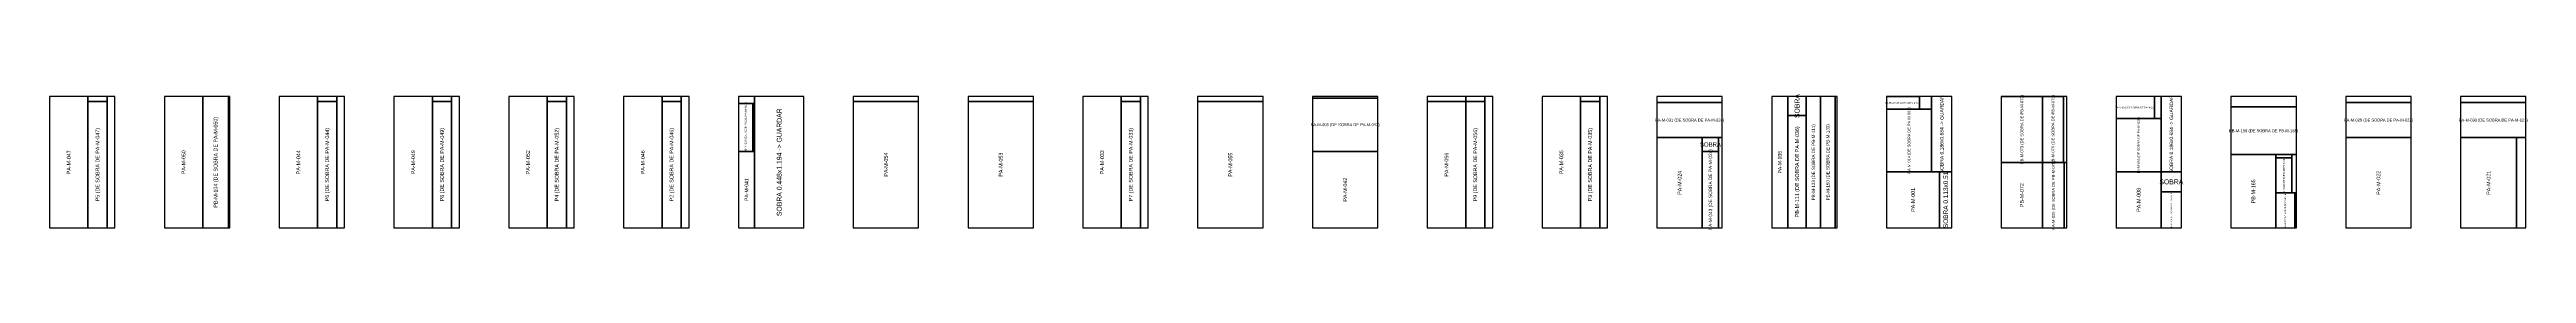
# Model space of a CAD drawing. Header units: metres. Extents: x 261.3 to 349, y -132.1 to -56.9.
# Drawn here: x 272.47 to 295.04, y -75.97 to -74.75 of the extents above; entities that cross this region are included whole.
import ezdxf
from ezdxf.enums import TextEntityAlignment as Align

# ---------------------------------------------------------------- set-up
doc = ezdxf.new("R2010")
doc.units = ezdxf.units.M
for name, color, linetype in [('PLAN-CORTE-DESPERDICIO', 1, 'Continuous'), ('PLAN-CORTE-PIEZAS-A-ABRIR', 7, 'Continuous'), ('PLAN-CORTE-RECORTES', 3, 'Continuous'), ('PLAN-CORTE-SOBRANTES', 2, 'Continuous'), ('PLAN-CORTE-TEXTOS', 5, 'Continuous')]:
    doc.layers.add(name, color=color, linetype=linetype)

msp = doc.modelspace()

# ---------------------------------------------------------------- linework, layer by layer
at = {"layer": 'PLAN-CORTE-DESPERDICIO'}
for points in [[(272.821, -74.815), (272.996, -74.815), (272.996, -74.771), (272.821, -74.771)], [(272.996, -75.965), (273.067, -75.965), (273.067, -74.771), (272.996, -74.771)], [(274.101, -75.965), (274.113, -75.965), (274.113, -74.771), (274.101, -74.771)], [(274.913, -74.815), (275.088, -74.815), (275.088, -74.771), (274.913, -74.771)], [(275.088, -75.965), (275.159, -75.965), (275.159, -74.771), (275.088, -74.771)], [(275.959, -74.815), (276.134, -74.815), (276.134, -74.771), (275.959, -74.771)], [(276.134, -75.965), (276.205, -75.965), (276.205, -74.771), (276.134, -74.771)], [(277.005, -74.815), (277.18, -74.815), (277.18, -74.771), (277.005, -74.771)], [(277.18, -75.965), (277.251, -75.965), (277.251, -74.771), (277.18, -74.771)], [(278.051, -74.815), (278.226, -74.815), (278.226, -74.771), (278.051, -74.771)], [(278.226, -75.965), (278.297, -75.965), (278.297, -74.771), (278.226, -74.771)], [(278.747, -74.835), (278.895, -74.835), (278.895, -74.771), (278.747, -74.771)], [(278.879, -75.269), (278.895, -75.269), (278.895, -74.835), (278.879, -74.835)], [(279.793, -74.815), (280.389, -74.815), (280.389, -74.771), (279.793, -74.771)], [(280.839, -74.815), (281.435, -74.815), (281.435, -74.771), (280.839, -74.771)], [(282.235, -74.815), (282.41, -74.815), (282.41, -74.771), (282.235, -74.771)], [(282.41, -75.965), (282.481, -75.965), (282.481, -74.771), (282.41, -74.771)], [(282.931, -74.815), (283.527, -74.815), (283.527, -74.771), (282.931, -74.771)], [(283.977, -74.786), (284.573, -74.786), (284.573, -74.771), (283.977, -74.771)], [(285.023, -74.815), (285.373, -74.815), (285.373, -74.771), (285.023, -74.771)], [(285.373, -74.815), (285.548, -74.815), (285.548, -74.771), (285.373, -74.771)], [(285.548, -75.965), (285.619, -75.965), (285.619, -74.771), (285.548, -74.771)], [(286.419, -74.815), (286.594, -74.815), (286.594, -74.771), (286.419, -74.771)], [(286.594, -75.965), (286.665, -75.965), (286.665, -74.771), (286.594, -74.771)], [(287.115, -74.826), (287.711, -74.826), (287.711, -74.771), (287.115, -74.771)], [(288.739, -75.965), (288.757, -75.965), (288.757, -74.771), (288.739, -74.771)], [(290.821, -75.369), (290.849, -75.369), (290.849, -74.771), (290.821, -74.771)], [(291.649, -74.972), (291.709, -74.972), (291.709, -74.771), (291.649, -74.771)], [(292.345, -74.865), (292.941, -74.865), (292.941, -74.771), (292.345, -74.771)], [(293.391, -74.826), (293.987, -74.826), (293.987, -74.771), (293.391, -74.771)], [(294.437, -74.826), (295.033, -74.826), (295.033, -74.771), (294.437, -74.771)], [(287.677, -75.965), (287.711, -75.965), (287.711, -75.144), (287.677, -75.144)], [(294.947, -75.965), (295.033, -75.965), (295.033, -75.144), (294.947, -75.144)], [(290.827, -75.965), (290.849, -75.965), (290.849, -75.369), (290.827, -75.369)], [(292.753, -75.329), (292.901, -75.329), (292.901, -75.299), (292.753, -75.299)], [(292.901, -75.647), (292.941, -75.647), (292.941, -75.299), (292.901, -75.299)], [(292.927, -75.965), (292.941, -75.965), (292.941, -75.647), (292.927, -75.647)]]:
    msp.add_lwpolyline(points, close=True, dxfattribs=at)
at = {"layer": 'PLAN-CORTE-PIEZAS-A-ABRIR'}
for points in [[(272.471, -75.965), (273.067, -75.965), (273.067, -74.771), (272.471, -74.771)], [(273.517, -75.965), (274.113, -75.965), (274.113, -74.771), (273.517, -74.771)], [(274.563, -75.965), (275.159, -75.965), (275.159, -74.771), (274.563, -74.771)], [(275.609, -75.965), (276.205, -75.965), (276.205, -74.771), (275.609, -74.771)], [(276.655, -75.965), (277.251, -75.965), (277.251, -74.771), (276.655, -74.771)], [(277.701, -75.965), (278.297, -75.965), (278.297, -74.771), (277.701, -74.771)], [(278.747, -75.965), (279.343, -75.965), (279.343, -74.771), (278.747, -74.771)], [(279.793, -75.965), (280.389, -75.965), (280.389, -74.771), (279.793, -74.771)], [(280.839, -75.965), (281.435, -75.965), (281.435, -74.771), (280.839, -74.771)], [(281.885, -75.965), (282.481, -75.965), (282.481, -74.771), (281.885, -74.771)], [(282.931, -75.965), (283.527, -75.965), (283.527, -74.771), (282.931, -74.771)], [(283.977, -75.965), (284.573, -75.965), (284.573, -74.771), (283.977, -74.771)], [(285.023, -75.965), (285.619, -75.965), (285.619, -74.771), (285.023, -74.771)], [(286.069, -75.965), (286.665, -75.965), (286.665, -74.771), (286.069, -74.771)], [(287.115, -75.965), (287.711, -75.965), (287.711, -74.771), (287.115, -74.771)], [(288.161, -75.965), (288.757, -75.965), (288.757, -74.771), (288.161, -74.771)], [(289.207, -75.965), (289.803, -75.965), (289.803, -74.771), (289.207, -74.771)], [(290.253, -75.965), (290.849, -75.965), (290.849, -74.771), (290.253, -74.771)], [(291.299, -75.965), (291.895, -75.965), (291.895, -74.771), (291.299, -74.771)], [(292.345, -75.965), (292.941, -75.965), (292.941, -74.771), (292.345, -74.771)], [(293.391, -75.965), (293.987, -75.965), (293.987, -74.771), (293.391, -74.771)], [(294.437, -75.965), (295.033, -75.965), (295.033, -74.771), (294.437, -74.771)]]:
    msp.add_lwpolyline(points, close=True, dxfattribs=at)
at = {"layer": 'PLAN-CORTE-RECORTES'}
for points in [[(272.471, -75.965), (272.821, -75.965), (272.821, -74.771), (272.471, -74.771)], [(272.821, -75.965), (272.996, -75.965), (272.996, -74.815), (272.821, -74.815)], [(273.517, -75.965), (273.867, -75.965), (273.867, -74.771), (273.517, -74.771)], [(273.867, -75.965), (274.101, -75.965), (274.101, -74.771), (273.867, -74.771)], [(274.563, -75.965), (274.913, -75.965), (274.913, -74.771), (274.563, -74.771)], [(274.913, -75.965), (275.088, -75.965), (275.088, -74.815), (274.913, -74.815)], [(275.609, -75.965), (275.959, -75.965), (275.959, -74.771), (275.609, -74.771)], [(275.959, -75.965), (276.134, -75.965), (276.134, -74.815), (275.959, -74.815)], [(276.655, -75.965), (277.005, -75.965), (277.005, -74.771), (276.655, -74.771)], [(277.005, -75.965), (277.18, -75.965), (277.18, -74.815), (277.005, -74.815)], [(277.701, -75.965), (278.051, -75.965), (278.051, -74.771), (277.701, -74.771)], [(278.051, -75.965), (278.226, -75.965), (278.226, -74.815), (278.051, -74.815)], [(278.747, -75.269), (278.879, -75.269), (278.879, -74.835), (278.747, -74.835)], [(279.793, -75.965), (280.389, -75.965), (280.389, -74.815), (279.793, -74.815)], [(280.839, -75.965), (281.435, -75.965), (281.435, -74.815), (280.839, -74.815)], [(281.885, -75.965), (282.235, -75.965), (282.235, -74.771), (281.885, -74.771)], [(282.235, -75.965), (282.41, -75.965), (282.41, -74.815), (282.235, -74.815)], [(282.931, -75.965), (283.527, -75.965), (283.527, -74.815), (282.931, -74.815)], [(283.977, -75.269), (284.573, -75.269), (284.573, -74.786), (283.977, -74.786)], [(285.023, -75.965), (285.373, -75.965), (285.373, -74.815), (285.023, -74.815)], [(285.373, -75.965), (285.548, -75.965), (285.548, -74.815), (285.373, -74.815)], [(286.069, -75.965), (286.419, -75.965), (286.419, -74.771), (286.069, -74.771)], [(286.419, -75.965), (286.594, -75.965), (286.594, -74.815), (286.419, -74.815)], [(287.115, -75.144), (287.711, -75.144), (287.711, -74.826), (287.115, -74.826)], [(288.161, -75.965), (288.309, -75.965), (288.309, -74.771), (288.161, -74.771)], [(288.475, -75.965), (288.607, -75.965), (288.607, -74.771), (288.475, -74.771)], [(288.607, -75.965), (288.739, -75.965), (288.739, -74.771), (288.607, -74.771)], [(289.207, -74.885), (289.507, -74.885), (289.507, -74.773), (289.207, -74.773)], [(289.207, -75.455), (289.617, -75.455), (289.617, -74.885), (289.207, -74.885)], [(290.253, -75.369), (290.627, -75.369), (290.627, -74.773), (290.253, -74.773)], [(290.627, -75.369), (290.821, -75.369), (290.821, -74.773), (290.627, -74.773)], [(291.299, -74.972), (291.649, -74.972), (291.649, -74.772), (291.299, -74.772)], [(292.345, -75.299), (292.941, -75.299), (292.941, -74.865), (292.345, -74.865)], [(293.391, -75.144), (293.987, -75.144), (293.987, -74.826), (293.391, -74.826)], [(294.437, -75.144), (295.033, -75.144), (295.033, -74.826), (294.437, -74.826)], [(287.115, -75.965), (287.529, -75.965), (287.529, -75.144), (287.115, -75.144)], [(288.309, -75.965), (288.475, -75.965), (288.475, -74.945), (288.309, -74.945)], [(291.299, -75.455), (291.709, -75.455), (291.709, -74.972), (291.299, -74.972)], [(293.391, -75.965), (293.987, -75.965), (293.987, -75.144), (293.391, -75.144)], [(294.437, -75.965), (294.947, -75.965), (294.947, -75.144), (294.437, -75.144)], [(278.747, -75.965), (278.895, -75.965), (278.895, -75.269), (278.747, -75.269)], [(283.977, -75.965), (284.573, -75.965), (284.573, -75.269), (283.977, -75.269)], [(287.529, -75.965), (287.677, -75.965), (287.677, -75.269), (287.529, -75.269)], [(290.253, -75.965), (290.627, -75.965), (290.627, -75.369), (290.253, -75.369)], [(290.627, -75.965), (290.827, -75.965), (290.827, -75.369), (290.627, -75.369)], [(292.345, -75.965), (292.753, -75.965), (292.753, -75.299), (292.345, -75.299)], [(292.753, -75.647), (292.901, -75.647), (292.901, -75.329), (292.753, -75.329)], [(289.207, -75.965), (289.69, -75.965), (289.69, -75.455), (289.207, -75.455)], [(291.299, -75.965), (291.709, -75.965), (291.709, -75.455), (291.299, -75.455)], [(291.709, -75.965), (291.895, -75.965), (291.895, -75.637), (291.709, -75.637)], [(292.753, -75.965), (292.927, -75.965), (292.927, -75.647), (292.753, -75.647)]]:
    msp.add_lwpolyline(points, close=True, dxfattribs=at)
at = {"layer": 'PLAN-CORTE-SOBRANTES'}
for points in [[(278.895, -75.965), (279.343, -75.965), (279.343, -74.771), (278.895, -74.771)], [(288.309, -74.945), (288.475, -74.945), (288.475, -74.771), (288.309, -74.771)], [(289.507, -74.885), (289.617, -74.885), (289.617, -74.771), (289.507, -74.771)], [(289.617, -75.455), (289.803, -75.455), (289.803, -74.771), (289.617, -74.771)], [(291.709, -75.455), (291.895, -75.455), (291.895, -74.771), (291.709, -74.771)], [(287.529, -75.269), (287.677, -75.269), (287.677, -75.144), (287.529, -75.144)], [(289.69, -75.965), (289.803, -75.965), (289.803, -75.455), (289.69, -75.455)], [(291.709, -75.637), (291.895, -75.637), (291.895, -75.455), (291.709, -75.455)]]:
    msp.add_lwpolyline(points, close=True, dxfattribs=at)

# ---------------------------------------------------------------- texts
at = {"layer": 'PLAN-CORTE-TEXTOS'}
for s, height, p in [('PB-M-160 (DE SOBRA DE PA-M-041)', 0.01944, (278.813, -75.052)), ('SOBRA 0.448x1.194 -> GUARDAR', 0.045, (279.119, -75.368)), ('SOBRA', 0.045, (288.392, -74.858)), ('PA-M-014 (DE SOBRA DE PA-M-001)', 0.02554, (289.412, -75.17)), ('SOBRA 0.186x0.684 -> GUARDAR', 0.03257, (289.71, -75.113)), ('PB-M-073 (DE SOBRA DE PB-M-072)', 0.0267, (290.44, -75.071)), ('PB-M-070 (DE SOBRA DE PB-M-073)', 0.0267, (290.724, -75.071)), ('SOBRA 0.186x0.684 -> GUARDAR', 0.03257, (291.802, -75.113)), ('P5 (DE SOBRA DE PA-M-047)', 0.035, (272.908, -75.39)), ('PB-M-104 (DE SOBRA DE PA-M-050)', 0.035, (273.984, -75.368)), ('P6 (DE SOBRA DE PA-M-044)', 0.035, (275, -75.39)), ('P8 (DE SOBRA DE PA-M-049)', 0.035, (276.046, -75.39)), ('P4 (DE SOBRA DE PA-M-052)', 0.035, (277.092, -75.39)), ('P2 (DE SOBRA DE PA-M-046)', 0.035, (278.138, -75.39)), ('P7 (DE SOBRA DE PA-M-033)', 0.035, (282.322, -75.39)), ('P9 (DE SOBRA DE PA-M-056)', 0.035, (285.46, -75.39)), ('P3 (DE SOBRA DE PA-M-035)', 0.035, (286.506, -75.39)), ('PB-M-111 (DE SOBRA DE PA-M-036)', 0.035, (288.392, -75.455)), ('PB-M-133 (DE SOBRA DE PB-M-111)', 0.02933, (288.541, -75.368)), ('PB-M-150 (DE SOBRA DE PB-M-133)', 0.02933, (288.673, -75.368)), ('PA-M-006 (DE SOBRA DE PA-M-008)', 0.02164, (291.504, -75.214)), ('PA-M-047', 0.035, (272.646, -75.368)), ('PA-M-050', 0.035, (273.692, -75.368)), ('PA-M-044', 0.035, (274.738, -75.368)), ('PA-M-049', 0.035, (275.784, -75.368)), ('PA-M-052', 0.035, (276.83, -75.368)), ('PA-M-046', 0.035, (277.876, -75.368)), ('PA-M-054', 0.035, (280.091, -75.39)), ('PA-M-053', 0.035, (281.137, -75.39)), ('PA-M-033', 0.035, (282.06, -75.368)), ('PA-M-055', 0.035, (283.229, -75.39)), ('PA-M-056', 0.035, (285.198, -75.39)), ('PA-M-035', 0.035, (286.244, -75.368)), ('PA-M-043 (DE SOBRA DE PA-M-024)', 0.0312, (287.603, -75.617)), ('PA-M-036', 0.0329, (288.235, -75.368)), ('PA-M-025 (DE SOBRA DE PB-M-072)', 0.0267, (290.727, -75.667)), ('PA-M-028 (DE SOBRA DE PA-M-032)', 0.01425, (292.827, -75.488)), ('PA-M-041', 0.0329, (278.821, -75.617)), ('PA-M-042', 0.035, (284.275, -75.617)), ('PA-M-024', 0.035, (287.322, -75.555)), ('SOBRA 0.113x0.51', 0.04251, (289.746, -75.71)), ('PB-M-072', 0.035, (290.44, -75.667)), ('PB-M-165', 0.035, (292.549, -75.632)), ('PA-M-022', 0.035, (293.689, -75.555)), ('PA-M-021', 0.035, (294.692, -75.555)), ('PA-M-001', 0.035, (289.448, -75.71)), ('PA-M-008', 0.035, (291.504, -75.71)), ('PB-M-105 (DE SOBRA DE PA-M-008)', 0.0147, (291.802, -75.801)), ('PA-M-032 (DE SOBRA DE PB-M-165)', 0.01425, (292.84, -75.806))]:
    msp.add_text(s, height=height, rotation=90, dxfattribs=at).set_placement(p, align=Align.MIDDLE_CENTER)
for s, height, p in [('PA-M-027 (DE SOBRA DE PA-M-014)', 0.01344, (289.357, -74.829)), ('PA-M-026 (DE SOBRA DE PA-M-006)', 0.01567, (291.474, -74.872)), ('PA-M-005 (DE SOBRA DE PA-M-042)', 0.0267, (284.275, -75.027)), ('PA-M-031 (DE SOBRA DE PA-M-024)', 0.0267, (287.413, -74.985)), ('PB-M-159 (DE SOBRA DE PB-M-165)', 0.0267, (292.643, -75.082)), ('PA-M-029 (DE SOBRA DE PA-M-022)', 0.0267, (293.689, -74.985)), ('PA-M-030 (DE SOBRA DE PA-M-021)', 0.0267, (294.735, -74.985)), ('SOBRA', 0.0395, (287.603, -75.207)), ('SOBRA', 0.045, (291.802, -75.546))]:
    msp.add_text(s, height=height, dxfattribs=at).set_placement(p, align=Align.MIDDLE_CENTER)

doc.saveas('drawing.dxf')
